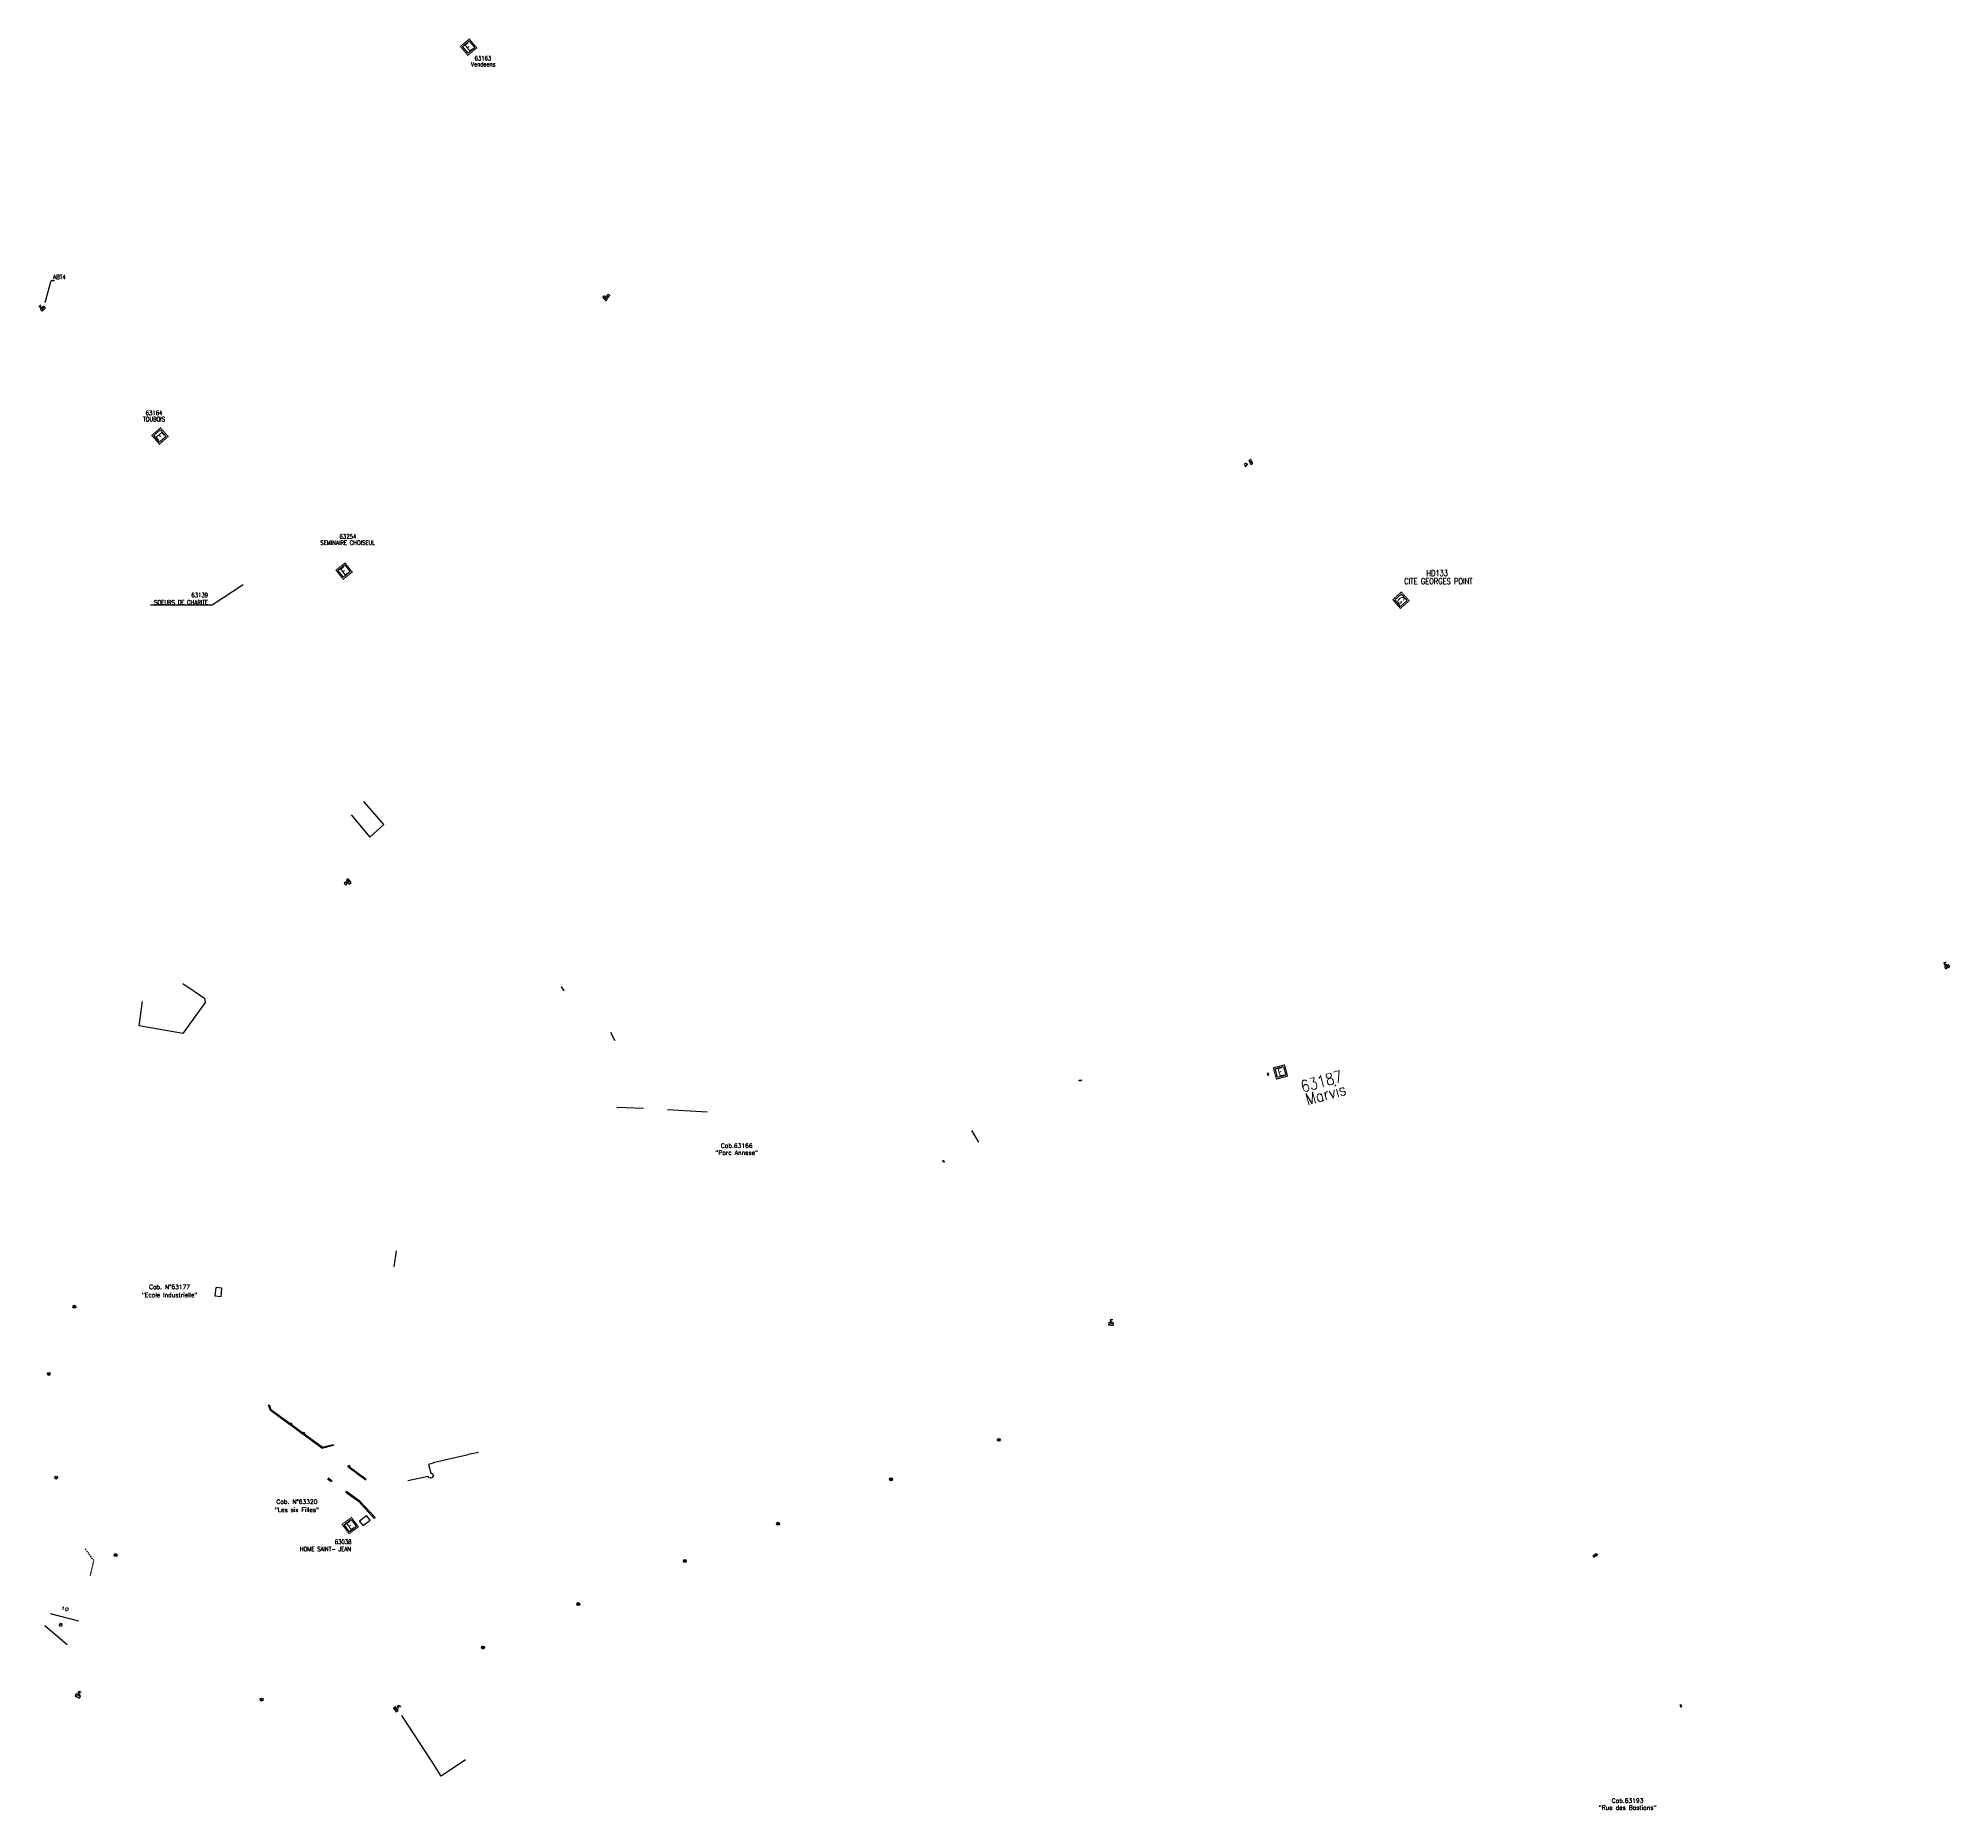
# Model space of a CAD drawing. Header units: millimetres. Extents: x 81001 to 81976, y 143860 to 145000.
# Drawn here: x 81270 to 81926, y 144259 to 144868 of the extents above; entities that cross this region are included whole.
import ezdxf
from ezdxf.enums import TextEntityAlignment as Align

# ---------------------------------------------------------------- set-up
doc = ezdxf.new("R2010")
doc.units = ezdxf.units.MM
doc.linetypes.add('B_ST_AL', pattern=[2000, 1000, 1000])
doc.linetypes.add('DASHED', pattern=[0.75, 0.5, -0.25])
doc.layers.get('0').update_dxf_attribs({"linetype": 'CONTINUOUS'})
for name, color, linetype in [('B_100', 3, 'CONTINUOUS'), ('B_310', 7, 'CONTINUOUS'), ('BB01', 7, 'CONTINUOUS'), ('BB08', 7, 'CONTINUOUS'), ('BF02', 7, 'CONTINUOUS'), ('BR12', 7, 'CONTINUOUS'), ('BR15', 7, 'CONTINUOUS'), ('G_210', 7, 'CONTINUOUS'), ('M_200', 7, 'CONTINUOUS'), ('W0100', 7, 'CONTINUOUS'), ('W0430', 7, 'CONTINUOUS'), ('W0432', 7, 'CONTINUOUS'), ('W0991', 7, 'CONTINUOUS'), ('W1102', 7, 'CONTINUOUS')]:
    doc.layers.add(name, color=color, linetype=linetype)
doc.styles.add('M_ROMANS', font='ROMANS.shx', dxfattribs={"width": 0.75})
doc.styles.get("Standard").update_dxf_attribs({"font": 'romans.shx', "width": 0.85})
doc.dimstyles.get("Standard").update_dxf_attribs({"dimtxt": 1.5, "dimasz": 1.2, "dimexe": 0.625, "dimexo": 0.625, "dimgap": 0.25, "dimtad": 1, "dimdec": 1, "dimzin": 0, "dimdsep": 46, "dimtxsty": 'Standard', "dimcen": -0.5, "dimadec": 0, "dimazin": 0, "dimtfac": 1, "dimtdec": 1, "dimtmove": 0, "dimatfit": 3, "dimfxl": 0, "dimtolj": 1, "dimtzin": 0, "dimarcsym": 0})

# ---------------------------------------------------------------- blocks, each defined once
blk = doc.blocks.new('BR1209')
at = {"color": 0, "linetype": 'Continuous', "flags": 128}
for points in [[(-0.5, 0), (0.5, 0)], [(0, 0.5), (0, -0.5)]]:
    blk.add_lwpolyline(points, dxfattribs=at)
at = {"color": 0, "linetype": 'Continuous'}
blk.add_circle((0, 0), 0.5, dxfattribs=at)
at = {"color": 0, "linetype": 'Continuous', "width": 0.75}
blk.add_attdef('NUM', text='', height=1.2, dxfattribs=at).set_placement((0, 2), align=Align.MIDDLE)
at = {"color": 0, "linetype": 'Continuous', "width": 0.75, "flags": 3}
for tag, p in [('DEF_COUP', (0, -12.5)), ('DEF_LEG', (0, -10)), ('DEF_TYPE', (0, -15))]:
    blk.add_attdef(tag, text='', height=1.2, dxfattribs=at).set_placement(p, align=Align.MIDDLE)
blk = doc.blocks.new('M_200_59')
at = {"layer": 'M_200', "color": 0, "linetype": 'Continuous', "const_width": 0.35, "flags": 128}
blk.add_lwpolyline([(4, 4), (4, 0), (0, 0), (0, 4)], close=True, dxfattribs=at)
at = {"layer": 'M_200', "color": 0, "linetype": 'Continuous'}
blk.add_lwpolyline([(0.5, 3.5), (3.5, 3.5), (3.5, 0.5), (0.5, 0.5)], close=True, dxfattribs=at)
at = {"layer": 'M_200', "insert": (2, 2), "char_height": 2.5, "width": 4, "attachment_point": 5}
blk.add_mtext('E', dxfattribs=at)
at = {"layer": 'M_200', "color": 0, "linetype": 'Continuous', "width": 0.85}
for tag, p in [('NUM', (2, 17.06)), ('NOM', (2, 10.65))]:
    blk.add_attdef(tag, text='', height=4, dxfattribs=at).set_placement(p, align=Align.MIDDLE)
at = {"layer": 'M_200', "color": 0, "linetype": 'Continuous', "style": 'M_ROMANS', "width": 0.75, "flags": 3}
for tag, p in [('DEF_COUP', (1.87, -5.49)), ('DEF_LEG', (1.87, -2.99)), ('DEF_TYPE', (1.87, -7.99))]:
    blk.add_attdef(tag, text='', height=1.2, dxfattribs=at).set_placement(p, align=Align.MIDDLE)
blk = doc.blocks.new('T430')
at = {"flags": 128}
for points in [[(0.8, 0.8), (-0.8, 0.8)], [(-0.8, 0.8), (-0.8, 0)], [(0.8, 0.8), (-0.8, 0)], [(-0.8, 0), (0.8, 0)], [(-0.4, 2.1), (0.4, 2.1)], [(-0.4, 2.1), (-0.4, 1.3)], [(-0.4, 1.7), (0, 1.7)], [(-0.4, 1.3), (0.4, 1.3)], [(0.8, 0), (0.8, 0.8)]]:
    blk.add_lwpolyline(points, dxfattribs=at)
blk = doc.blocks.new('*U16')
at = {"flags": 128}
for points in [[(0.8, 0.8), (-0.8, 0.8)], [(-0.8, 0.8), (-0.8, 0)], [(0.8, 0.8), (-0.8, 0)], [(-0.8, 0), (0.8, 0)], [(0.8, 0), (0.8, 0.8)], [(-0.38, -0.4), (-0.38, -1.2)], [(-0.38, -1.2), (0.42, -1.2)], [(-0.37, -0.4), (0.43, -0.4)], [(0.02, -0.8), (0.42, -0.8)], [(0.42, -1.2), (0.42, -0.8)]]:
    blk.add_lwpolyline(points, dxfattribs=at)
blk = doc.blocks.new('M_200_56')
at = {"color": 0, "linetype": 'Continuous', "const_width": 0.35, "flags": 128}
blk.add_lwpolyline([(2, 2), (2, -2), (-2, -2), (-2, 2)], close=True, dxfattribs=at)
at = {"color": 0, "linetype": 'Continuous'}
blk.add_lwpolyline([(-1.5, 1.5), (1.5, 1.5), (1.5, -1.5), (-1.5, -1.5)], close=True, dxfattribs=at)
at = {"color": 0, "linetype": 'Continuous', "width": 0.85}
blk.add_text('E', height=2.5, dxfattribs=at).set_placement((0, 0), align=Align.MIDDLE_CENTER)
for tag, p in [('NUM', (0, 15.06)), ('NOM', (0, 8.65))]:
    blk.add_attdef(tag, text='', height=4, dxfattribs=at).set_placement(p, align=Align.MIDDLE)
at = {"color": 0, "linetype": 'Continuous', "style": 'M_ROMANS', "width": 0.75, "flags": 3}
for tag, p in [('DEF_LEG', (-0.13, -4.99)), ('DEF_COUP', (-0.13, -7.49)), ('DEF_TYPE', (-0.13, -9.99))]:
    blk.add_attdef(tag, text='', height=1.2, dxfattribs=at).set_placement(p, align=Align.MIDDLE)
blk = doc.blocks.new('*U9')
at = {"flags": 128}
for points in [[(0.8, 0.8), (-0.8, 0.8)], [(-0.8, 0.8), (-0.8, 0)], [(0.8, 0.8), (-0.8, 0)], [(-0.8, 0), (0.8, 0)], [(0.8, 0), (0.8, 0.8)], [(0.4, -0.27), (-0.4, -0.27)], [(0.4, -1.07), (-0.4, -1.07)], [(0.4, -0.67), (0, -0.67)], [(0.4, -1.07), (0.4, -0.27)]]:
    blk.add_lwpolyline(points, dxfattribs=at)
blk = doc.blocks.new('T432')
at = {"flags": 128}
for points in [[(0.8, 0.8), (-0.8, 0.8)], [(-0.8, 0.8), (-0.8, 0)], [(0.8, 0.8), (-0.8, 0)], [(-0.8, 0), (0.8, 0)], [(-0.4, 2.1), (-0.4, 1.3)], [(-0.4, 1.3), (0.4, 1.3)], [(-0.39, 2.1), (0.41, 2.1)], [(0, 1.7), (0.4, 1.7)], [(0.4, 1.3), (0.4, 1.7)], [(0.8, 0), (0.8, 0.8)]]:
    blk.add_lwpolyline(points, dxfattribs=at)
blk = doc.blocks.new('BR1501')
at = {"color": 0, "linetype": 'Continuous'}
blk.add_lwpolyline([(0.3, -0.15), (-0.3, -0.15), (-0.3, 0.15), (0.3, 0.15)], close=True, dxfattribs=at)
for points in [[(-0.1, 0.15), (-0.1, -0.15)], [(0.1, -0.15), (0.1, 0.15)]]:
    blk.add_lwpolyline(points, dxfattribs=at)
blk = doc.blocks.new('*U17')
at = {"flags": 128}
for points in [[(0.8, 0.8), (-0.8, 0.8)], [(-0.8, 0.8), (-0.8, 0)], [(0.8, 0.8), (-0.8, 0)], [(-0.8, 0), (0.8, 0)], [(0.39, 1.95), (-0.41, 1.95)], [(0.4, 2.75), (-0.4, 2.75)], [(-0.4, 2.75), (-0.4, 2.35)], [(0, 2.35), (-0.4, 2.35)], [(0.4, 1.95), (0.4, 2.75)], [(0.8, 0), (0.8, 0.8)]]:
    blk.add_lwpolyline(points, dxfattribs=at)
blk = doc.blocks.new('G_210_23')
at = {"layer": 'G_210', "color": 0, "linetype": 'Continuous', "const_width": 0.35, "flags": 128}
blk.add_lwpolyline([(4, 4), (4, 0), (0, 0), (0, 4)], close=True, dxfattribs=at)
at = {"layer": 'G_210', "color": 0, "linetype": 'Continuous'}
blk.add_lwpolyline([(0.5, 3.5), (3.5, 3.5), (3.5, 0.5), (0.5, 0.5)], close=True, dxfattribs=at)
at = {"layer": 'G_210', "insert": (2, 2), "char_height": 2.5, "width": 4, "attachment_point": 5}
blk.add_mtext('G', dxfattribs=at)
at = {"layer": 'G_210', "color": 0, "linetype": 'Continuous', "width": 0.75}
for tag, height, p in [('NUM', 2, (2, 12.5)), ('NOM', 2, (2, 9.68)), ('BCL', 1.5, (2, 7))]:
    blk.add_attdef(tag, text='', height=height, dxfattribs=at).set_placement(p, align=Align.MIDDLE)
at = {"layer": 'G_210', "color": 0, "linetype": 'Continuous', "width": 0.75, "flags": 3}
for tag, p in [('DEF_COUP', (2.14, -5.61)), ('DEF_LEG', (2.14, -3.11)), ('DEF_TYPE', (2.14, -8.11))]:
    blk.add_attdef(tag, text='', height=1.2, dxfattribs=at).set_placement(p, align=Align.MIDDLE)
blk = doc.blocks.new('B_310_01')
at = {"color": 0, "linetype": 'Continuous', "flags": 128}
blk.add_lwpolyline([(-2.25, -1.25), (-2.25, 1.25), (2.25, 1.25), (2.25, -1.25)], close=True, dxfattribs=at)
at = {"color": 0, "linetype": 'Continuous', "style": 'M_ROMANS', "width": 0.75}
blk.add_text('3/3', height=1.2, dxfattribs=at).set_placement((0, 0), align=Align.MIDDLE)
at = {"color": 0, "linetype": 'Continuous', "style": 'M_ROMANS', "width": 0.75, "flags": 3}
for tag, p in [('DEF_COUP', (0, -7.5)), ('DEF_TYPE', (0, -10)), ('DEF_LEG', (0, -5))]:
    blk.add_attdef(tag, text='', height=1.2, dxfattribs=at).set_placement(p, align=Align.MIDDLE)

msp = doc.modelspace()

# ---------------------------------------------------------------- linework, layer by layer
at = {"layer": 'B_100', "color": 252, "linetype": 'B_ST_AL'}
for p, q in [((81478.04, 144500.17), (81468.87, 144500.55)), ((81499.84, 144498.92), (81486.22, 144499.65))]:
    msp.add_line(p, q, dxfattribs=at)
at = {"layer": 'BB01'}
for p, q in [((81331.03, 144435.7), (81331.33, 144438.68)), ((81333.02, 144435.5), (81331.03, 144435.7)), ((81333.32, 144438.49), (81331.33, 144438.68)), ((81333.02, 144435.5), (81333.32, 144438.49)), ((81380.57, 144358.65), (81382.95, 144360.46)), ((81381.78, 144357.06), (81380.57, 144358.65)), ((81381.78, 144357.06), (81384.17, 144358.87)), ((81384.17, 144358.87), (81382.95, 144360.46))]:
    msp.add_line(p, q, dxfattribs=at)
at = {"layer": 'BB01', "linetype": 'Continuous', "flags": 128}
for points in [[(81692.46, 144512.3), (81692.07, 144512.2), (81692.24, 144511.55), (81692.63, 144511.65)], [(81834.01, 144295.47), (81833.69, 144295.23), (81834.1, 144294.69), (81834.42, 144294.94)]]:
    msp.add_lwpolyline(points, close=True, dxfattribs=at)
at = {"layer": 'BF02'}
for p, q in [((81349.26, 144398.5), (81349.86, 144396.6)), ((81349.5, 144398.55), (81350.07, 144396.76)), ((81356.57, 144391.71), (81349.86, 144396.6)), ((81356.71, 144391.91), (81350.07, 144396.76)), ((81356.57, 144391.71), (81356.92, 144392.2)), ((81357.05, 144391.36), (81356.57, 144391.71)), ((81357.4, 144391.84), (81356.92, 144392.2)), ((81357.05, 144391.36), (81357.4, 144391.84)), ((81360.93, 144388.53), (81357.05, 144391.36)), ((81361.08, 144388.73), (81357.2, 144391.56)), ((81360.93, 144388.53), (81361.28, 144389.01)), ((81361.41, 144388.18), (81360.93, 144388.53)), ((81361.77, 144388.66), (81361.28, 144389.01)), ((81361.41, 144388.18), (81361.77, 144388.66)), ((81367.64, 144383.64), (81361.41, 144388.18)), ((81367.69, 144383.91), (81361.56, 144388.38)), ((81367.64, 144383.64), (81371.59, 144384.61)), ((81367.69, 144383.91), (81371.53, 144384.86)), ((81371.53, 144384.86), (81371.59, 144384.61)), ((81376.52, 144377.16), (81376.88, 144377.64)), ((81377.01, 144376.8), (81376.52, 144377.16)), ((81377.36, 144377.29), (81376.88, 144377.64)), ((81377.01, 144376.8), (81377.36, 144377.29)), ((81382.74, 144372.62), (81377.01, 144376.8)), ((81382.89, 144372.82), (81377.15, 144377.01)), ((81369.61, 144373.07), (81370.82, 144372.19)), ((81369.85, 144373.4), (81371.06, 144372.51)), ((81371.06, 144372.51), (81370.82, 144372.19)), ((81376.07, 144368.86), (81375.83, 144368.53)), ((81375.83, 144368.53), (81380.18, 144365.37)), ((81376.07, 144368.86), (81380.44, 144365.67)), ((81385.7, 144359.37), (81380.18, 144365.37)), ((81386, 144359.64), (81380.44, 144365.67))]:
    msp.add_line(p, q, dxfattribs=at)
at = {"layer": 'W0100', "color": 252}
msp.add_line((81593.16, 144488.58), (81590.75, 144492.56), dxfattribs=at)
at = {"layer": 'W0100', "color": 253}
msp.add_line((81593.16, 144488.58), (81590.75, 144492.56), dxfattribs=at)
at = {"layer": 'W0100', "color": 252, "linetype": 'Continuous', "flags": 128}
for points in [[(81377.64, 144600.99), (81384.08, 144593.27), (81388.91, 144597.67), (81382.08, 144605.55)], [(81319.92, 144543.11), (81327.3, 144538.05), (81327.57, 144536.6), (81319.95, 144525.9), (81304.97, 144528.48), (81306.13, 144536.93)], [(81416.88, 144276.65), (81408.62, 144271.06), (81405.45, 144275.94), (81395.11, 144291.84)]]:
    msp.add_lwpolyline(points, dxfattribs=at)
at = {"layer": 'W0100', "color": 252, "flags": 128}
msp.add_lwpolyline([(81449.71, 144542.03), (81450.64, 144540.53)], dxfattribs=at)
at = {"layer": 'W0100', "color": 252}
for points in [[(81466.71, 144526.4), (81468.2, 144523.51)], [(81393.15, 144451.36), (81392.37, 144445.79)], [(81421.42, 144382.15), (81417.88, 144381.4), (81417.9, 144381.34), (81405.81, 144378.55), (81405.82, 144378.4), (81404.22, 144377.97), (81405.01, 144375.03), (81405.29, 144375.02), (81405.77, 144374.62), (81405.82, 144374.04), (81405.46, 144373.47), (81405, 144373.3), (81404.34, 144373.42), (81404.07, 144373.84), (81397.16, 144372.39)]]:
    msp.add_lwpolyline(points, dxfattribs=at)
at = {"layer": 'W0100', "color": 252, "linetype": 'DASHED', "flags": 128}
msp.add_lwpolyline([(81286.39, 144349.04), (81289.3, 144344.99), (81288.07, 144339.85)], dxfattribs=at)
at = {"layer": 'W1102', "color": 252, "flags": 128}
for points in [[(81280.21, 144316.12), (81272.54, 144322.62)], [(81284.21, 144324.21), (81274.49, 144326.77)]]:
    msp.add_lwpolyline(points, dxfattribs=at)

# ---------------------------------------------------------------- block references
at = {"layer": 'B_310', "xscale": 0.28125, "yscale": 0.28125, "zscale": 0.28125, "rotation": 33.79772522686967}
msp.add_blockref('B_310_01', (81804.66, 144346.82), dxfattribs=at)
at = {"layer": 'BR12', "color": 252}
for p, rotation in [((81282.72, 144432.13), 139.2464204029711), ((81273.92, 144409.05), 139.2464204029711), ((81599.96, 144386.43), 139.2464204029716), ((81276.44, 144373.48), 139.2464204029711), ((81562.99, 144372.89), 139.2464204029714), ((81524.21, 144357.63), 139.2464204029714), ((81296.83, 144346.88), 139.2464204029711), ((81492.19, 144344.85), 139.2464204029714), ((81455.63, 144330.07), 139.2464204029714), ((81422.95, 144315.14), 139.2464204029714), ((81346.95, 144297.28), 139.2464204029713)]:
    msp.add_blockref('BR1209', p, dxfattribs=dict(at, rotation=rotation))
at = {"layer": 'BR15'}
for p, rotation in [((81627.9, 144509.78), 9.89847749680726), ((81581.01, 144482.04), 314.9321068748144)]:
    msp.add_blockref('BR1501', p, dxfattribs=dict(at, rotation=rotation))
at = {"layer": 'G_210'}
ref = msp.add_blockref('G_210_23', (81735.13, 144674.77), dxfattribs=dict(at, rotation=311.6673199484753))
ref.add_attrib('NUM', 'HD133', dxfattribs={"color": 0, "linetype": 'Continuous', "height": 2, "width": 0.75}).set_placement((81750.4, 144683.9), align=Align.MIDDLE)
ref.add_attrib('NOM', 'CITE GEORGES POINT', dxfattribs={"color": 0, "linetype": 'Continuous', "height": 2, "width": 0.75}).set_placement((81750.83, 144681.15), align=Align.MIDDLE)
at = {"layer": 'M_200'}
ref = msp.add_blockref('M_200_56', (81417.99, 144864.44), dxfattribs=dict(at, rotation=39.72467133375373))
ref.add_attrib('NUM', '63163', dxfattribs={"layer": '0', "color": 0, "linetype": 'Continuous', "height": 1.5, "width": 0.85}).set_placement((81422.91, 144860.64), align=Align.MIDDLE)
ref.add_attrib('NOM', 'Vendeens', dxfattribs={"layer": '0', "color": 0, "linetype": 'Continuous', "height": 1.5, "width": 0.85}).set_placement((81423.02, 144858.53), align=Align.MIDDLE)
ref = msp.add_blockref('M_200_56', (81312.07, 144730.98), dxfattribs=dict(at, rotation=311.697591495427))
ref.add_attrib('NUM', '63164', dxfattribs={"layer": '0', "color": 0, "linetype": 'Continuous', "height": 1.5, "width": 0.85}).set_placement((81310.03, 144738.91), align=Align.MIDDLE)
ref.add_attrib('NOM', 'TOUBOIS', dxfattribs={"layer": '0', "color": 0, "linetype": 'Continuous', "height": 1.5, "width": 0.85}).set_placement((81310.03, 144736.76), align=Align.MIDDLE)
ref = msp.add_blockref('M_200_56', (81375.27, 144684.6), dxfattribs=dict(at, rotation=38.25867616689316))
ref.add_attrib('NUM', '63254', dxfattribs={"layer": '0', "color": 0, "linetype": 'Continuous', "height": 1.5, "width": 0.85}).set_placement((81376.55, 144696.5), align=Align.MIDDLE)
ref.add_attrib('NOM', 'SEMINAIRE CHOISEUL', dxfattribs={"layer": '0', "color": 0, "linetype": 'Continuous', "height": 1.5, "width": 0.85}).set_placement((81376.52, 144694.36), align=Align.MIDDLE)
ref = msp.add_blockref('M_200_56', (81696.63, 144512.69), dxfattribs=dict(at, rotation=15.34318337523132))
ref.add_attrib('NUM', '63187', dxfattribs={"layer": '0', "color": 0, "linetype": 'Continuous', "height": 4, "rotation": 15.34318, "width": 0.85}).set_placement((81710.73, 144509.47), align=Align.MIDDLE)
ref.add_attrib('NOM', 'Marvis', dxfattribs={"layer": '0', "color": 0, "linetype": 'Continuous', "height": 4, "rotation": 15.34318, "width": 0.85}).set_placement((81712.13, 144505.16), align=Align.MIDDLE)
ref = msp.add_blockref('M_200_59', (81376.96, 144354.21), dxfattribs=dict(at, rotation=36.50053117043709))
ref.add_attrib('NUM', '63038', dxfattribs={"color": 0, "linetype": 'Continuous', "height": 1.5, "width": 0.85}).set_placement((81374.91, 144351.45), align=Align.MIDDLE)
ref.add_attrib('NOM', 'HOME SAINT- JEAN', dxfattribs={"color": 0, "linetype": 'Continuous', "height": 1.5, "width": 0.85}).set_placement((81368.87, 144348.96), align=Align.MIDDLE)
at = {"layer": 'W0430'}
for name, p, rotation in [('*U9', (81271.62, 144774.93), 224.8620708351513), ('T430', (81925.61, 144548.41), 26.27758480481664), ('T430', (81638.38, 144425.76), 352.092791447019), ('T430', (81283.71, 144298.16), 334.2743440994794), ('T430', (81392.71, 144293.74), 306.4613470718758)]:
    msp.add_blockref(name, p, dxfattribs=dict(at, rotation=rotation))
at = {"layer": 'W0432'}
for name, p, rotation in [('T432', (81464.54, 144778.01), 308.9039611946204), ('*U17', (81686.8, 144722.24), 118.8141302172003), ('*U16', (81376.53, 144577.86), 305.9964270794995)]:
    msp.add_blockref(name, p, dxfattribs=dict(at, rotation=rotation))

# ---------------------------------------------------------------- texts
at = {"layer": 'BB08'}
for s, p in [('Cab.63166', (81510.01, 144487.4)), ('"Parc Annexe"', (81510.01, 144485)), ('"Ecole Industrielle"', (81315.37, 144436.18)), ('Cab. N%%d63177', (81315.37, 144438.94)), ('"Les six Filles"', (81359.07, 144362.47)), ('Cab. N%%d63320', (81359.07, 144365.22)), ('Cab.63193', (81815.76, 144262.63)), ('"Rue des Bastions"', (81815.76, 144260.26))]:
    msp.add_text(s, height=1.5, dxfattribs=at).set_placement(p, align=Align.MIDDLE)
at = {"layer": 'M_200', "linetype": 'Continuous', "insert": (81328.59, 144673.13), "char_height": 1.5, "attachment_point": 9}
msp.add_mtext('63139\\PSOEURS DE CHARITE', dxfattribs=at)
at = {"layer": 'W0430', "linetype": 'Continuous', "insert": (81275.41, 144786.29), "char_height": 1.5, "attachment_point": 1}
msp.add_mtext('\\A1;ABT4', dxfattribs=at)
at = {"layer": 'W0991', "color": 252, "width": 1.6}
for s, p in [('10', (81277.98, 144328.31)), ('8', (81277.22, 144322.63))]:
    msp.add_text(s, height=1, rotation=346.39233, dxfattribs=at).set_placement(p)

# ---------------------------------------------------------------- leaders
at = {"layer": 'M_200', "linetype": 'Continuous', "annotation_type": 0, "has_hookline": 1, "hookline_direction": 1, "text_width": 19.79}
msp.add_leader([(81340.6, 144679.86), (81330.04, 144672.88), (81328.84, 144672.88)], dimstyle='Standard', dxfattribs=at)
at = {"layer": 'W0430', "linetype": 'Continuous'}
msp.add_leader([(81272.63, 144776.77), (81274.68, 144784.36), (81275.88, 144784.36)], dimstyle='Standard', override={"dimfxl": 1.25}, dxfattribs=at)

doc.saveas('drawing.dxf')
